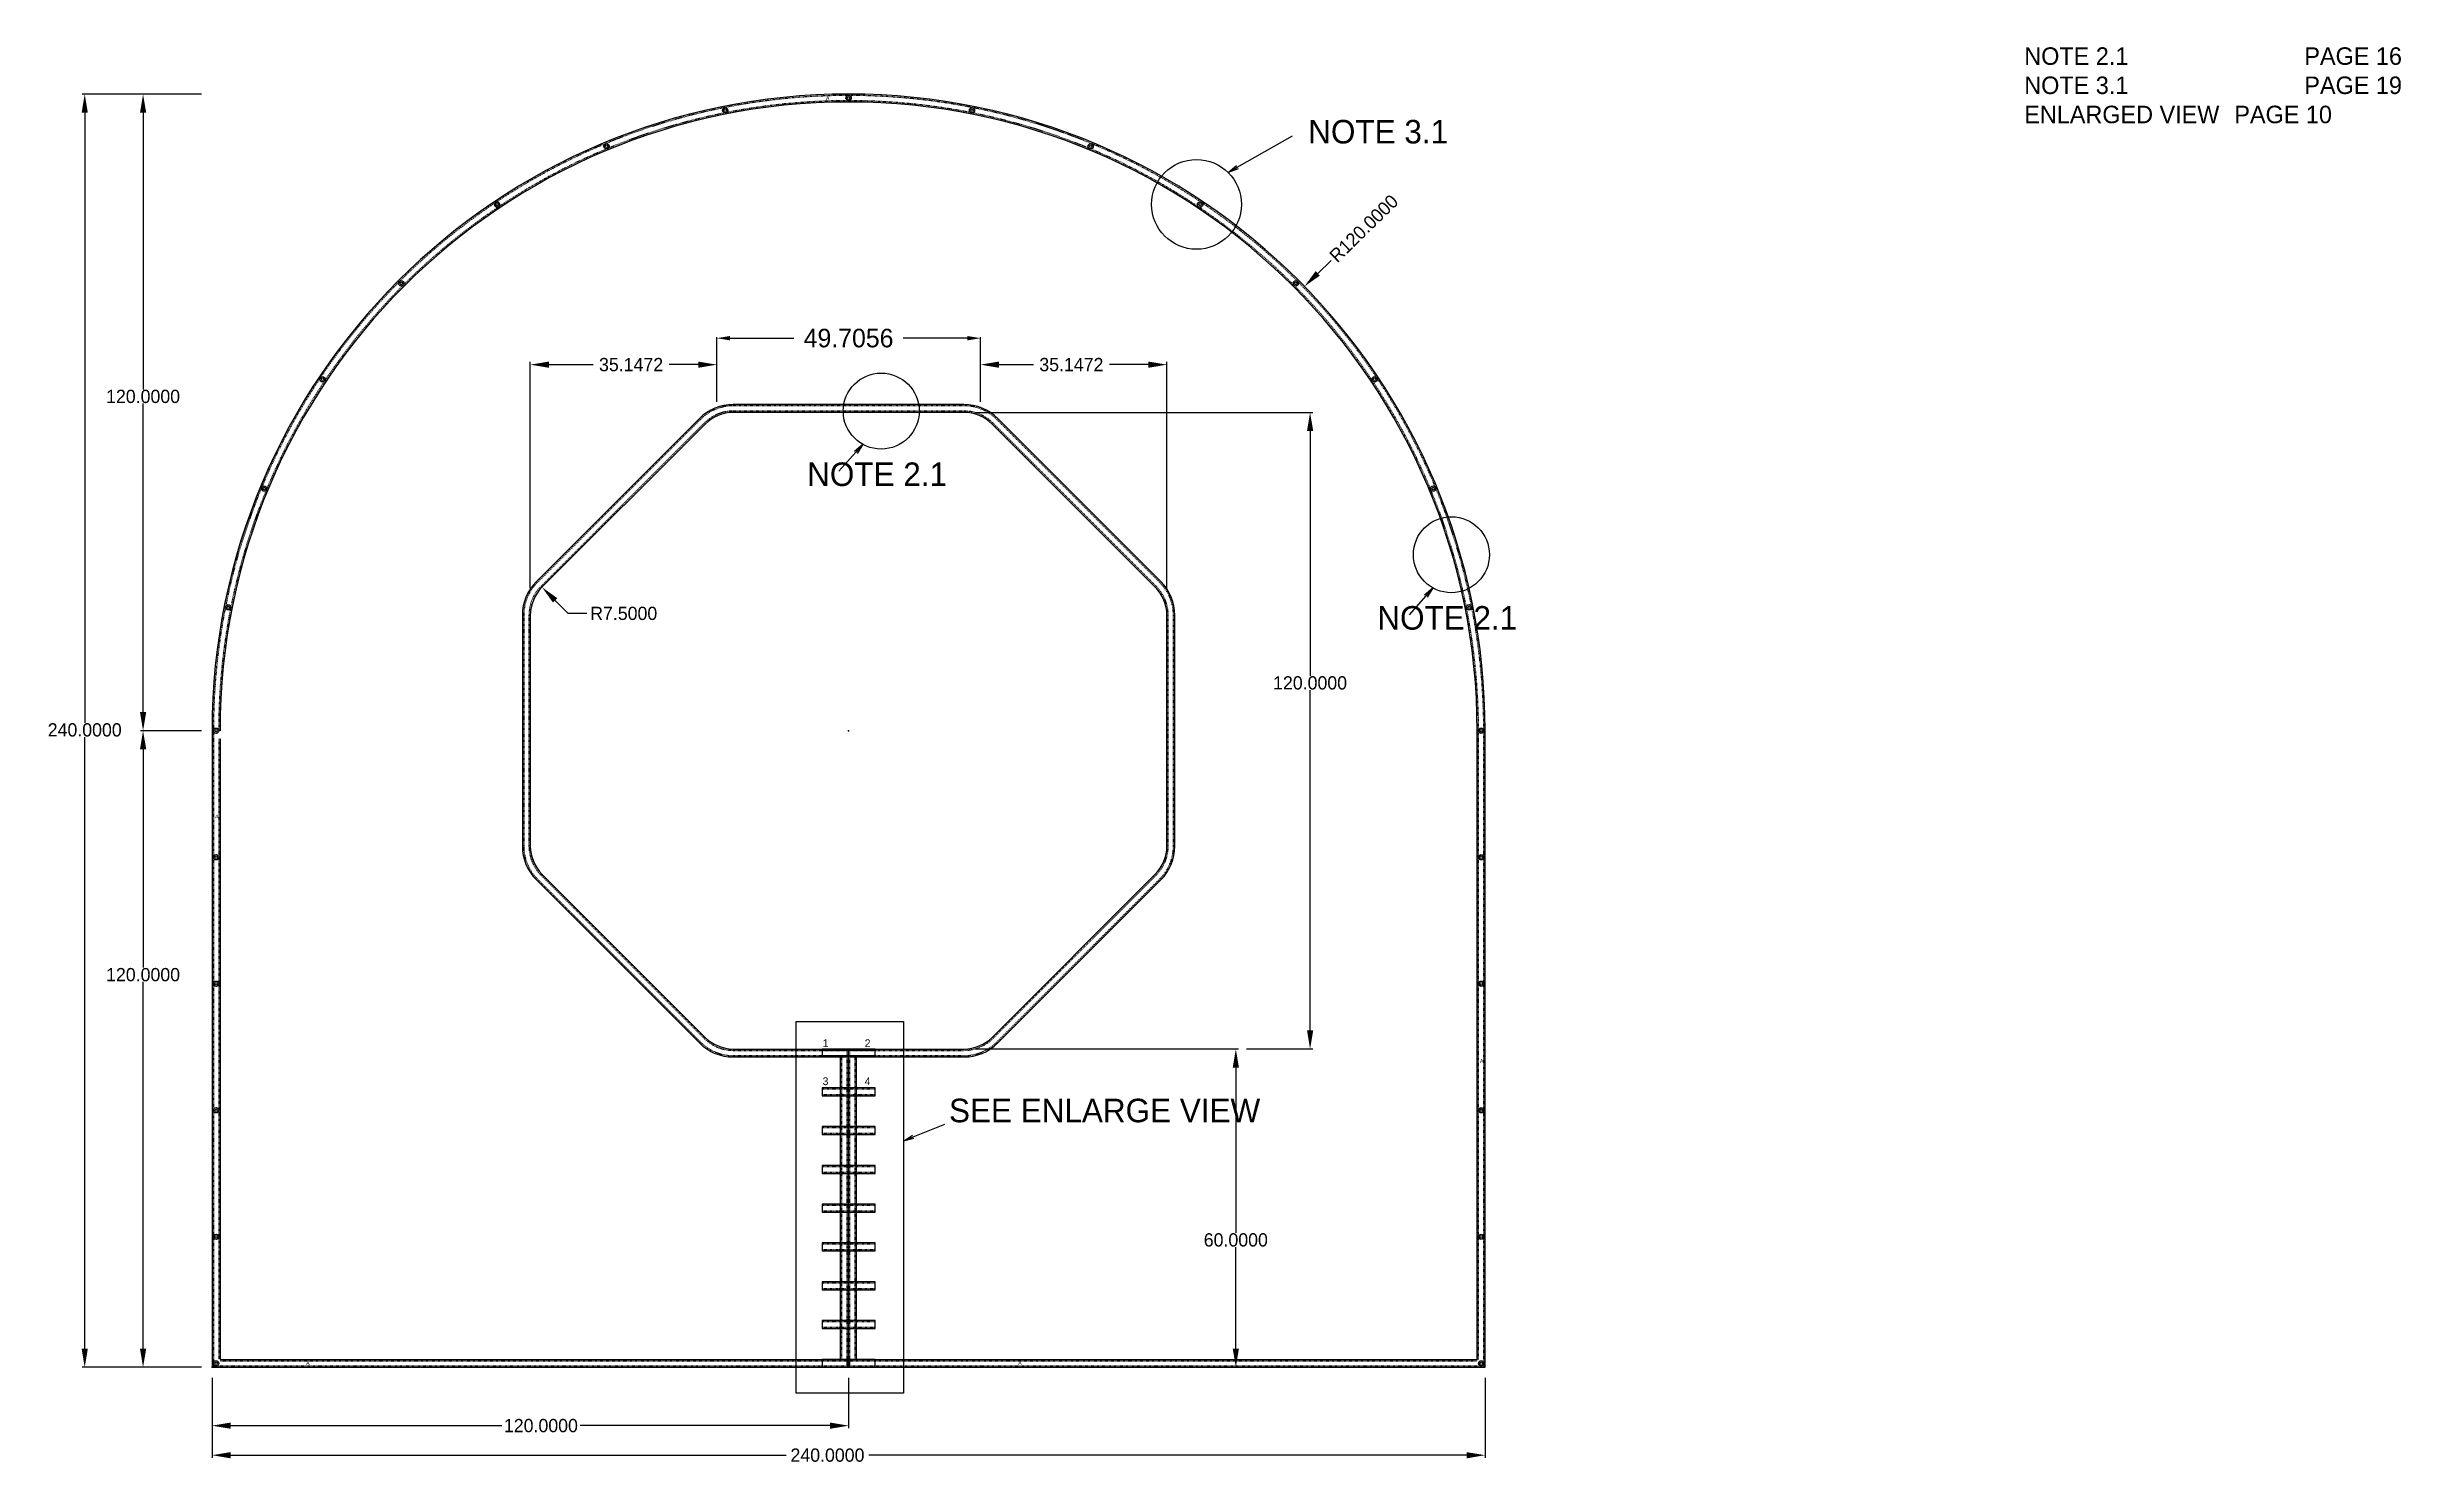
# Model space of a CAD drawing. Header units: inches. Extents: x -1914 to 19746, y -1697 to -663.
# Drawn here: x 1486.4 to 1930.2, y -1508.2 to -1241.1 of the extents above; entities that cross this region are included whole.
import ezdxf

# ---------------------------------------------------------------- set-up
doc = ezdxf.new("R2010")
doc.units = ezdxf.units.IN
doc.header["$MEASUREMENT"] = 0
doc.linetypes.add('HIDDEN', pattern=[0.375, 0.25, -0.125])
for name, color, linetype in [('DIMENSION', 7, 'Continuous'), ('ENALRGE VIEW', 7, 'Continuous'), ('GROMMET', 7, 'Continuous'), ('STECH', 7, 'HIDDEN'), ('TEXT', 7, 'Continuous'), ('WEBB', 5, 'Continuous')]:
    doc.layers.add(name, color=color, linetype=linetype)
doc.dimstyles.get("Standard").update_dxf_attribs({"dimtxt": 3.5, "dimasz": 3.5, "dimexe": 0.18, "dimexo": 0.0625, "dimgap": 0.09, "dimtad": 0, "dimtih": 1, "dimtoh": 1, "dimdec": 4, "dimzin": 0, "dimdsep": 46, "dimtxsty": 'Standard', "dimcen": 0.09, "dimadec": 0, "dimazin": 0, "dimtfac": 1, "dimtdec": 4, "dimtofl": 0, "dimtmove": 0, "dimatfit": 3, "dimfxl": 0, "dimtolj": 1, "dimtzin": 0, "dimarcsym": 0})

msp = doc.modelspace()

# ---------------------------------------------------------------- texts
at = {"layer": 'TEXT'}
for s, height, p in [('A', 0.72228, (1633.23098, -1251.14772)), ('NOTE 3.1', 4.4353, (1724.16083, -1259.30536)), ('NOTE 2.1', 4.4353, (1629.69841, -1323.87424)), ('NOTE 2.1', 4.4353, (1737.18627, -1350.94951)), ('A', 0.72228, (1518.08818, -1386.54498)), ('1', 1.45767, (1632.62406, -1429.63102)), ('2', 1.45767, (1640.55168, -1429.63102)), ('A', 0.72228, (1756.53405, -1432.62734)), ('3', 1.45767, (1632.62406, -1436.8133)), ('4', 1.45767, (1640.55168, -1436.8133)), ('SEE ENLARGE VIEW ', 4.4353, (1656.44336, -1443.8106)), ('A', 0.72228, (1535.24287, -1489.57316)), ('A', 0.72228, (1669.47304, -1489.54939))]:
    msp.add_text(s, height=height, dxfattribs=at).set_placement(p)
at = {"layer": 'TEXT', "insert": (1859.14953, -1241.18691), "char_height": 3.3, "width": 210.3834797, "attachment_point": 1}
msp.add_mtext('NOTE 2.1^I^I^IPAGE 16\\PNOTE 3.1^I^I^IPAGE 19\\PENLARGED VIEW ^IPAGE 10', dxfattribs=at)

# ---------------------------------------------------------------- blocks, each defined once
blk = doc.blocks.new('*D6')
at = {"layer": 'DEFPOINTS', "color": 0}
for p in [(1493.51, -1250), (1517.51, -1250), (1517.51, -1490)]:
    blk.add_point(p, dxfattribs=at)
at = {"layer": 'DIMENSION', "color": 0, "lineweight": -2}
for p, q in [((1515.51, -1250), (1493.01, -1250)), ((1493.51, -1253.5), (1493.51, -1368.52)), ((1493.51, -1486.5), (1493.51, -1371.2)), ((1515.51, -1490), (1493.01, -1490))]:
    blk.add_line(p, q, dxfattribs=at)
at = {"layer": 'DIMENSION', "color": 0}
for points in [[(1492.93, -1253.5), (1494.1, -1253.5), (1493.51, -1250)], [(1492.93, -1486.5), (1494.1, -1486.5), (1493.51, -1490)]]:
    blk.add_solid(points, dxfattribs=at)
at = {"layer": 'DIMENSION', "color": 0, "insert": (1493.51, -1369.86), "char_height": 2.5, "attachment_point": 5}
blk.add_mtext('\\A1;240.0000', dxfattribs=at)
blk = doc.blocks.new('*D8')
at = {"layer": 'DEFPOINTS', "color": 0}
for p in [(1504.51, -1370), (1517.51, -1370), (1517.51, -1490)]:
    blk.add_point(p, dxfattribs=at)
at = {"layer": 'DIMENSION', "color": 0, "lineweight": -2}
for p, q in [((1515.51, -1370), (1504.01, -1370)), ((1504.51, -1373.5), (1504.51, -1414.66)), ((1504.51, -1486.5), (1504.51, -1417.34)), ((1515.51, -1490), (1504.01, -1490))]:
    blk.add_line(p, q, dxfattribs=at)
at = {"layer": 'DIMENSION', "color": 0}
for points in [[(1503.93, -1373.5), (1505.1, -1373.5), (1504.51, -1370)], [(1503.93, -1486.5), (1505.1, -1486.5), (1504.51, -1490)]]:
    blk.add_solid(points, dxfattribs=at)
at = {"layer": 'DIMENSION', "color": 0, "insert": (1504.51, -1416), "char_height": 2.5, "attachment_point": 5}
blk.add_mtext('\\A1;120.0000', dxfattribs=at)
blk = doc.blocks.new('*D9')
at = {"layer": 'DEFPOINTS', "color": 0}
for p in [(1659.26, -1310), (1724.51, -1310), (1710.51, -1430)]:
    blk.add_point(p, dxfattribs=at)
at = {"layer": 'DIMENSION', "color": 0, "lineweight": -2}
for p, q in [((1661.26, -1310), (1725.01, -1310)), ((1724.51, -1313.5), (1724.51, -1359.66)), ((1724.51, -1426.5), (1724.51, -1362.34)), ((1712.51, -1430), (1725.01, -1430))]:
    blk.add_line(p, q, dxfattribs=at)
at = {"layer": 'DIMENSION', "color": 0}
for points in [[(1723.93, -1313.5), (1725.1, -1313.5), (1724.51, -1310)], [(1723.93, -1426.5), (1725.1, -1426.5), (1724.51, -1430)]]:
    blk.add_solid(points, dxfattribs=at)
at = {"layer": 'DIMENSION', "color": 0, "insert": (1724.51, -1361), "char_height": 2.5, "attachment_point": 5}
blk.add_mtext('\\A1;120.0000', dxfattribs=at)
blk = doc.blocks.new('*D10')
at = {"layer": 'DEFPOINTS', "color": 0}
for p in [(1517.51, -1490), (1757.51, -1490), (1757.51, -1506.57)]:
    blk.add_point(p, dxfattribs=at)
at = {"layer": 'DIMENSION', "color": 0, "lineweight": -2}
for p, q in [((1517.51, -1492), (1517.51, -1507.07)), ((1757.51, -1492), (1757.51, -1507.07)), ((1521.01, -1506.57), (1625.73, -1506.57)), ((1754.01, -1506.57), (1641.33, -1506.57))]:
    blk.add_line(p, q, dxfattribs=at)
at = {"layer": 'DIMENSION', "color": 0}
for points in [[(1521.01, -1505.99), (1521.01, -1507.16), (1517.51, -1506.57)], [(1754.01, -1505.99), (1754.01, -1507.16), (1757.51, -1506.57)]]:
    blk.add_solid(points, dxfattribs=at)
at = {"layer": 'DIMENSION', "color": 0, "insert": (1633.53, -1506.57), "char_height": 2.5, "attachment_point": 5}
blk.add_mtext('\\A1;240.0000', dxfattribs=at)
blk = doc.blocks.new('*D11')
at = {"layer": 'DEFPOINTS', "color": 0}
for p in [(1659.26, -1430), (1659.26, -1490), (1710.51, -1490)]:
    blk.add_point(p, dxfattribs=at)
at = {"layer": 'DIMENSION', "color": 0, "lineweight": -2}
for p, q in [((1661.26, -1430), (1711.01, -1430)), ((1710.51, -1433.5), (1710.51, -1464.66)), ((1710.51, -1486.5), (1710.51, -1467.34)), ((1661.26, -1490), (1711.01, -1490))]:
    blk.add_line(p, q, dxfattribs=at)
at = {"layer": 'DIMENSION', "color": 0}
for points in [[(1709.93, -1433.5), (1711.1, -1433.5), (1710.51, -1430)], [(1709.93, -1486.5), (1711.1, -1486.5), (1710.51, -1490)]]:
    blk.add_solid(points, dxfattribs=at)
at = {"layer": 'DIMENSION', "color": 0, "insert": (1710.51, -1466), "char_height": 2.5, "attachment_point": 5}
blk.add_mtext('\\A1;60.0000', dxfattribs=at)
blk = doc.blocks.new('*D12')
at = {"layer": 'DEFPOINTS', "color": 0}
for p in [(1517.51, -1490), (1637.51, -1490), (1637.51, -1501)]:
    blk.add_point(p, dxfattribs=at)
at = {"layer": 'DIMENSION', "color": 0, "lineweight": -2}
for p, q in [((1517.51, -1492), (1517.51, -1501.5)), ((1637.51, -1492), (1637.51, -1501.5)), ((1521.01, -1501), (1572.13, -1501)), ((1634.01, -1501), (1586.89, -1501))]:
    blk.add_line(p, q, dxfattribs=at)
at = {"layer": 'DIMENSION', "color": 0}
for points in [[(1521.01, -1500.42), (1521.01, -1501.59), (1517.51, -1501)], [(1634.01, -1500.42), (1634.01, -1501.59), (1637.51, -1501)]]:
    blk.add_solid(points, dxfattribs=at)
at = {"layer": 'DIMENSION', "color": 0, "insert": (1579.51, -1501), "char_height": 2.5, "attachment_point": 5}
blk.add_mtext('\\A1;120.0000', dxfattribs=at)
blk = doc.blocks.new('*D15')
at = {"layer": 'DEFPOINTS', "color": 0}
for p in [(1517.51, -1250), (1504.51, -1370), (1517.51, -1370)]:
    blk.add_point(p, dxfattribs=at)
at = {"layer": 'DIMENSION', "color": 0, "lineweight": -2}
for p, q in [((1515.51, -1250), (1504.01, -1250)), ((1504.51, -1253.5), (1504.51, -1305.66)), ((1504.51, -1366.5), (1504.51, -1308.34)), ((1515.51, -1370), (1504.01, -1370))]:
    blk.add_line(p, q, dxfattribs=at)
at = {"layer": 'DIMENSION', "color": 0}
for points in [[(1503.93, -1253.5), (1505.1, -1253.5), (1504.51, -1250)], [(1503.93, -1366.5), (1505.1, -1366.5), (1504.51, -1370)]]:
    blk.add_solid(points, dxfattribs=at)
at = {"layer": 'DIMENSION', "color": 0, "insert": (1504.51, -1307), "char_height": 2.5, "attachment_point": 5}
blk.add_mtext('\\A1;120.0000', dxfattribs=at)
blk = doc.blocks.new('*D16')
at = {"layer": 'DEFPOINTS', "color": 0}
for p in [(1697.51, -1301), (1662.37, -1310), (1697.51, -1345.15)]:
    blk.add_point(p, dxfattribs=at)
at = {"layer": 'DIMENSION', "color": 0, "lineweight": -2}
for p, q in [((1662.37, -1308), (1662.37, -1300.5)), ((1665.87, -1301), (1672.34, -1301)), ((1694.01, -1301), (1686.69, -1301)), ((1697.51, -1343.15), (1697.51, -1300.5))]:
    blk.add_line(p, q, dxfattribs=at)
at = {"layer": 'DIMENSION', "color": 0}
for points in [[(1665.87, -1300.42), (1665.87, -1301.59), (1662.37, -1301)], [(1694.01, -1300.42), (1694.01, -1301.59), (1697.51, -1301)]]:
    blk.add_solid(points, dxfattribs=at)
at = {"layer": 'DIMENSION', "color": 0, "insert": (1679.51, -1301), "char_height": 2.5, "attachment_point": 5}
blk.add_mtext('\\A1;35.1472', dxfattribs=at)
blk = doc.blocks.new('*D20')
at = {"layer": 'DEFPOINTS', "color": 0}
for p in [(1612.66, -1301), (1612.66, -1310), (1577.51, -1345.15)]:
    blk.add_point(p, dxfattribs=at)
at = {"layer": 'DIMENSION', "color": 0, "lineweight": -2}
for p, q in [((1577.51, -1343.15), (1577.51, -1300.5)), ((1581.01, -1301), (1589.34, -1301)), ((1609.16, -1301), (1603.69, -1301)), ((1612.66, -1308), (1612.66, -1300.5))]:
    blk.add_line(p, q, dxfattribs=at)
at = {"layer": 'DIMENSION', "color": 0}
for points in [[(1581.01, -1300.42), (1581.01, -1301.59), (1577.51, -1301)], [(1609.16, -1300.42), (1609.16, -1301.59), (1612.66, -1301)]]:
    blk.add_solid(points, dxfattribs=at)
at = {"layer": 'DIMENSION', "color": 0, "insert": (1596.51, -1301), "char_height": 2.5, "attachment_point": 5}
blk.add_mtext('\\A1;35.1472', dxfattribs=at)
blk = doc.blocks.new('*D23')
at = {"layer": 'DEFPOINTS', "color": 0}
for p in [(1723.45, -1286.25), (1637.51, -1370)]:
    blk.add_point(p, dxfattribs=at)
at = {"layer": 'TEXT', "color": 0, "lineweight": -2}
for p, q in [((1728.46, -1281.36), (1725.95, -1283.8)), ((1637.42, -1370), (1637.6, -1370)), ((1637.51, -1370.09), (1637.51, -1369.91))]:
    blk.add_line(p, q, dxfattribs=at)
at = {"layer": 'TEXT', "color": 0}
blk.add_solid([(1725.55, -1283.38), (1726.36, -1284.22), (1723.45, -1286.25)], dxfattribs=at)
at = {"layer": 'TEXT', "color": 0, "insert": (1734.64, -1275.33), "char_height": 2.5, "attachment_point": 5, "rotation": 44.2658}
blk.add_mtext('\\A1;R120.0000', dxfattribs=at)
blk = doc.blocks.new('_OPEN')
at = {"color": 0, "linetype": 'ByBlock'}
for p, q in [((-1, 0.17), (0, 0)), ((0, 0), (-1, -0.17)), ((0, 0), (-1, 0))]:
    blk.add_line(p, q, dxfattribs=at)
blk = doc.blocks.new('*D118')
at = {"layer": 'DEFPOINTS', "color": 0}
for p in [(1579.71, -1342.95), (1585.01, -1348.26)]:
    blk.add_point(p, dxfattribs=at)
at = {"layer": 'TEXT', "color": 0, "lineweight": -2}
for p, q in [((1584.66, -1347.9), (1582.18, -1345.43)), ((1588.16, -1347.9), (1584.66, -1347.9))]:
    blk.add_line(p, q, dxfattribs=at)
at = {"layer": 'TEXT', "color": 0}
blk.add_solid([(1582.6, -1345.02), (1581.77, -1345.84), (1579.71, -1342.95)], dxfattribs=at)
at = {"layer": 'TEXT', "color": 0, "insert": (1595.12, -1347.9), "char_height": 2.5, "attachment_point": 5}
blk.add_mtext('\\A1;R7.5000', dxfattribs=at)
blk = doc.blocks.new('*D119')
at = {"layer": 'DEFPOINTS', "color": 0}
for p in [(1612.66, -1296.01), (1612.66, -1301), (1662.37, -1301)]:
    blk.add_point(p, dxfattribs=at)
at = {"layer": 'TEXT', "color": 0, "lineweight": -2}
for p, q in [((1612.66, -1300.94), (1612.66, -1295.83)), ((1615.16, -1296.01), (1627.21, -1296.01)), ((1659.87, -1296.01), (1647.81, -1296.01)), ((1662.37, -1300.94), (1662.37, -1295.83))]:
    blk.add_line(p, q, dxfattribs=at)
at = {"layer": 'TEXT', "color": 0}
for points in [[(1615.16, -1295.6), (1615.16, -1296.43), (1612.66, -1296.01)], [(1659.87, -1295.6), (1659.87, -1296.43), (1662.37, -1296.01)]]:
    blk.add_solid(points, dxfattribs=at)
at = {"layer": 'TEXT', "color": 0, "insert": (1637.51, -1296.01), "char_height": 3.5, "attachment_point": 5}
blk.add_mtext('\\A1;49.7056', dxfattribs=at)

# ---------------------------------------------------------------- dimensions: what is measured, and where the dimension line sits
at = {"layer": 'DIMENSION'}
for base, p1, p2, picture, middle in [((1493.51282, -1250.00366), (1517.51282, -1490.00366), (1517.51282, -1250.00366), '*D6', (1493.51282, -1369.85766)), ((1504.51282, -1370.00366), (1517.51282, -1250.00366), (1517.51282, -1370.00366), '*D15', (1504.51282, -1307.00366)), ((1724.51282, -1310.00366), (1710.51282, -1430.00366), (1659.25903, -1310.00366), '*D9', (1724.51282, -1361.00366)), ((1504.51282, -1370.00366), (1517.51282, -1490.00366), (1517.51282, -1370.00366), '*D8', (1504.51282, -1416.00366)), ((1710.51282, -1490.00366), (1659.25903, -1430.00366), (1659.25903, -1490.00366), '*D11', (1710.51282, -1466.00366))]:
    dim = msp.add_linear_dim(base=base, p1=p1, p2=p2, angle=90, dimstyle='Standard', override={"dimscale": 1, "dimtxt": 2.5, "dimexe": 0.5, "dimexo": 2, "dimtoh": 0, "dimdle": 2}, dxfattribs=at)
    dim.commit()
    dim.dimension.update_dxf_attribs({"geometry": picture, "text_midpoint": middle, "dimtype": 160})
for base, p1, p2, picture, middle in [((1612.66, -1301.00366), (1577.51282, -1345.15085), (1612.66, -1310.00366), '*D20', (1596.51282, -1301.00366)), ((1697.51282, -1301.00366), (1662.36563, -1310.00366), (1697.51282, -1345.15085), '*D16', (1679.51282, -1301.00366)), ((1757.51282, -1506.57251), (1517.51282, -1490.00366), (1757.51282, -1490.00366), '*D10', (1633.52708, -1506.57251)), ((1637.51282, -1501.00366), (1517.51282, -1490.00366), (1637.51282, -1490.00366), '*D12', (1579.51282, -1501.00366))]:
    dim = msp.add_linear_dim(base=base, p1=p1, p2=p2, dimstyle='Standard', override={"dimscale": 1, "dimtxt": 2.5, "dimexe": 0.5, "dimexo": 2, "dimtoh": 0, "dimdle": 2}, dxfattribs=at)
    dim.commit()
    dim.dimension.update_dxf_attribs({"geometry": picture, "text_midpoint": middle, "dimtype": 160})
at = {"layer": 'TEXT'}
dim = msp.add_radius_dim(center=(1637.51282, -1370.00366), mpoint=(1723.44593, -1286.24508), dimstyle='Standard', override={"dimscale": 1, "dimtxt": 2.5, "dimexe": 0.5, "dimexo": 2, "dimtoh": 0, "dimdle": 2}, dxfattribs=at)
dim.commit()
dim.dimension.update_dxf_attribs({"geometry": '*D23', "text_midpoint": (1734.63991, -1275.33436)})
dim = msp.add_linear_dim(base=(1612.66, -1296.01236), p1=(1662.36563, -1301.00366), p2=(1612.66, -1301.00366), dimstyle='Standard', override={"dimasz": 2.5}, dxfattribs=at)
dim.commit()
dim.dimension.update_dxf_attribs({"geometry": '*D119', "text_midpoint": (1637.51282, -1296.01236)})
dim = msp.add_radius_dim(center=(1585.01282, -1348.25745), mpoint=(1579.70952, -1342.95415), dimstyle='Standard', override={"dimtxt": 2.5, "dimtmove": 1}, dxfattribs=at)
dim.commit()
dim.dimension.update_dxf_attribs({"geometry": '*D118', "text_midpoint": (1584.65926, -1347.9039), "dimtype": 164})

# ---------------------------------------------------------------- linework, layer by layer
at = {"layer": 'DIMENSION'}
msp.add_point((1517.51282, -1490.00366), dxfattribs=at)
at = {"layer": 'ENALRGE VIEW'}
msp.add_lwpolyline([(1627.63059, -1424.80625), (1647.86128, -1424.80625), (1647.86128, -1494.84488), (1627.63059, -1494.84488)], close=True, dxfattribs=at)
at = {"layer": 'GROMMET'}
for centre, radius in [((1637.51282, -1250.75366), 0.5), ((1637.51282, -1250.75366), 0.25), ((1614.2483, -1253.04502), 0.5), ((1614.2483, -1253.04502), 0.25), ((1660.77734, -1253.04502), 0.5), ((1660.77734, -1253.04502), 0.25), ((1591.87782, -1259.83103), 0.5), ((1591.87782, -1259.83103), 0.25), ((1683.14782, -1259.83103), 0.5), ((1683.14782, -1259.83103), 0.25), ((1571.26107, -1270.85091), 0.5), ((1571.26107, -1270.85091), 0.25), ((1703.76457, -1270.85091), 0.5), ((1703.76457, -1270.85091), 0.25), ((1553.19033, -1285.68118), 0.5), ((1553.19033, -1285.68118), 0.25), ((1721.8353, -1285.68118), 0.5), ((1721.8353, -1285.68118), 0.25), ((1538.36007, -1303.75191), 0.5), ((1538.36007, -1303.75191), 0.25), ((1736.66557, -1303.75191), 0.5), ((1736.66557, -1303.75191), 0.25), ((1527.34018, -1324.36867), 0.5), ((1527.34018, -1324.36867), 0.25), ((1747.68545, -1324.36867), 0.5), ((1747.68545, -1324.36867), 0.25), ((1520.55417, -1346.73914), 0.5), ((1520.55417, -1346.73914), 0.25), ((1754.47146, -1346.73914), 0.5), ((1754.47146, -1346.73914), 0.25), ((1518.26282, -1370.00366), 0.5), ((1518.26282, -1370.00366), 0.25), ((1518.26282, -1370.00366), 0.25), ((1756.76282, -1370.00366), 0.5), ((1756.76282, -1370.00366), 0.25), ((1518.26282, -1393.85366), 0.5), ((1518.26282, -1393.85366), 0.25), ((1756.76282, -1393.85366), 0.5), ((1756.76282, -1393.85366), 0.25), ((1518.26282, -1417.70366), 0.5), ((1518.26282, -1417.70366), 0.25), ((1756.76282, -1417.70366), 0.5), ((1756.76282, -1417.70366), 0.25), ((1518.26282, -1441.55366), 0.5), ((1518.26282, -1441.55366), 0.25), ((1756.76282, -1441.55366), 0.5), ((1756.76282, -1441.55366), 0.25), ((1518.26282, -1465.40366), 0.5), ((1518.26282, -1465.40366), 0.25), ((1756.76282, -1465.40366), 0.5), ((1756.76282, -1465.40366), 0.25), ((1518.26282, -1489.25366), 0.5), ((1518.26282, -1489.25366), 0.25), ((1756.76282, -1489.25366), 0.5), ((1756.76282, -1489.25366), 0.25)]:
    msp.add_circle(centre, radius, dxfattribs=at)
at = {"layer": 'STECH', "ltscale": 0.015}
for p, q in [((1659.25903, -1308.75366), (1615.7666, -1308.75366)), ((1609.57942, -1311.31648), (1578.82563, -1342.07027)), ((1610.28653, -1312.02359), (1579.53274, -1342.77738)), ((1659.25903, -1309.75366), (1615.7666, -1309.75366)), ((1695.49289, -1342.77738), (1664.73911, -1312.02359)), ((1696.2, -1342.07027), (1665.44621, -1311.31648)), ((1576.26282, -1348.25745), (1576.26282, -1391.74988)), ((1577.26282, -1348.25745), (1577.26282, -1391.74988)), ((1697.76282, -1391.74988), (1697.76282, -1348.25745)), ((1698.76282, -1391.74988), (1698.76282, -1348.25745)), ((1517.76282, -1370.00366), (1517.76282, -1490.00366)), ((1756.26282, -1488.50366), (1756.26282, -1370.00366)), ((1757.26282, -1490.00366), (1757.26282, -1370.00366)), ((1518.76282, -1371.50366), (1518.76282, -1488.50366)), ((1579.53274, -1397.22995), (1610.28653, -1427.98374)), ((1664.73911, -1427.98374), (1695.49289, -1397.22995)), ((1578.82563, -1397.93706), (1609.57942, -1428.69085)), ((1665.44621, -1428.69085), (1696.2, -1397.93706)), ((1615.7666, -1430.25366), (1659.25903, -1430.25366)), ((1615.7666, -1431.25366), (1659.25903, -1431.25366)), ((1637.51282, -1430.25366), (1632.51282, -1430.25366)), ((1632.51282, -1431.25366), (1637.51282, -1431.25366)), ((1636.26282, -1488.50366), (1636.26282, -1431.50366)), ((1637.26282, -1490.00366), (1637.26282, -1430.00366)), ((1642.51282, -1430.25366), (1637.51282, -1430.25366)), ((1637.51282, -1431.25366), (1642.51282, -1431.25366)), ((1637.76282, -1490.00366), (1637.76282, -1430.00366)), ((1638.76282, -1488.50366), (1638.76282, -1431.50366)), ((1637.51282, -1437.56616), (1632.51282, -1437.56616)), ((1642.51282, -1437.56616), (1637.51282, -1437.56616)), ((1632.51282, -1438.56616), (1637.51282, -1438.56616)), ((1637.51282, -1438.56616), (1642.51282, -1438.56616)), ((1637.51282, -1444.87866), (1632.51282, -1444.87866)), ((1632.51282, -1445.87866), (1637.51282, -1445.87866)), ((1642.51282, -1444.87866), (1637.51282, -1444.87866)), ((1637.51282, -1445.87866), (1642.51282, -1445.87866)), ((1637.51282, -1452.19116), (1632.51282, -1452.19116)), ((1632.51282, -1453.19116), (1637.51282, -1453.19116)), ((1642.51282, -1452.19116), (1637.51282, -1452.19116)), ((1637.51282, -1453.19116), (1642.51282, -1453.19116)), ((1637.51282, -1459.50366), (1632.51282, -1459.50366)), ((1642.51282, -1459.50366), (1637.51282, -1459.50366)), ((1632.51282, -1460.50366), (1637.51282, -1460.50366)), ((1637.51282, -1460.50366), (1642.51282, -1460.50366)), ((1637.51282, -1466.81616), (1632.51282, -1466.81616)), ((1632.51282, -1467.81616), (1637.51282, -1467.81616)), ((1642.51282, -1466.81616), (1637.51282, -1466.81616)), ((1637.51282, -1467.81616), (1642.51282, -1467.81616)), ((1637.51282, -1474.12866), (1632.51282, -1474.12866)), ((1632.51282, -1475.12866), (1637.51282, -1475.12866)), ((1642.51282, -1474.12866), (1637.51282, -1474.12866)), ((1637.51282, -1475.12866), (1642.51282, -1475.12866)), ((1637.51282, -1481.44116), (1632.51282, -1481.44116)), ((1642.51282, -1481.44116), (1637.51282, -1481.44116)), ((1632.51282, -1482.44116), (1637.51282, -1482.44116)), ((1637.51282, -1482.44116), (1642.51282, -1482.44116)), ((1517.51282, -1489.75366), (1757.51282, -1489.75366)), ((1519.01282, -1488.75366), (1756.01282, -1488.75366)), ((1637.51282, -1488.75366), (1632.51282, -1488.75366)), ((1632.51282, -1489.75366), (1637.51282, -1489.75366)), ((1642.51282, -1488.75366), (1637.51282, -1488.75366)), ((1637.51282, -1489.75366), (1642.51282, -1489.75366))]:
    msp.add_line(p, q, dxfattribs=at)
for centre, radius, start, end in [((1637.51282, -1370.00366), 119.75, 0, 180), ((1637.51282, -1370.00366), 118.75, 0, 180), ((1615.7666, -1317.50366), 8.75, 90, 135), ((1659.25903, -1317.50366), 8.75, 45, 90), ((1615.7666, -1317.50366), 7.75, 90, 135), ((1659.25903, -1317.50366), 7.75, 45, 90), ((1585.01282, -1348.25745), 8.75, 135, 180), ((1585.01282, -1348.25745), 7.75, 135, 180), ((1690.01282, -1348.25745), 7.75, 0, 45), ((1690.01282, -1348.25745), 8.75, 0, 45), ((1585.01282, -1391.74988), 8.75, 180, 225), ((1585.01282, -1391.74988), 7.75, 180, 225), ((1690.01282, -1391.74988), 7.75, 315, 0), ((1690.01282, -1391.74988), 8.75, 315, 0), ((1615.7666, -1422.50366), 8.75, 225, 270), ((1615.7666, -1422.50366), 7.75, 225, 270), ((1659.25903, -1422.50366), 7.75, 270, 315), ((1659.25903, -1422.50366), 8.75, 270, 315)]:
    msp.add_arc(centre, radius, start, end, dxfattribs=at)
at = {"layer": 'TEXT'}
for p, q in [((1710.7965, -1263.7833), (1721.18486, -1257.83797)), ((1638.86673, -1317.51701), (1635.69267, -1321.09738)), ((1746.35459, -1344.59228), (1743.18053, -1348.17265)), ((1649.68967, -1446.56377), (1655.63762, -1444.15643))]:
    msp.add_line(p, q, dxfattribs=at)
for centre, radius in [((1703.0947, -1270.78366), 8.46228), ((1643.66179, -1309.75366), 7.16168), ((1751.14965, -1336.82893), 7.16168)]:
    msp.add_circle(centre, radius, dxfattribs=at)
at = {"layer": 'WEBB'}
for p, q in [((1659.25903, -1308.50366), (1615.7666, -1308.50366)), ((1609.40264, -1311.1397), (1578.64886, -1341.89349)), ((1610.4633, -1312.20036), (1579.70952, -1342.95415)), ((1659.25903, -1310.00366), (1615.7666, -1310.00366)), ((1695.31612, -1342.95415), (1664.56233, -1312.20036)), ((1696.37678, -1341.89349), (1665.62299, -1311.1397)), ((1576.01282, -1348.25745), (1576.01282, -1391.74988)), ((1577.51282, -1348.25745), (1577.51282, -1391.74988)), ((1697.51282, -1391.74988), (1697.51282, -1348.25745)), ((1699.01282, -1391.74988), (1699.01282, -1348.25745)), ((1517.51282, -1370.00366), (1517.51282, -1490.00366)), ((1756.01282, -1488.50366), (1756.01282, -1370.00366)), ((1757.51282, -1490.00366), (1757.51282, -1370.00366)), ((1519.01282, -1371.50366), (1519.01282, -1488.50366)), ((1579.70952, -1397.05318), (1610.4633, -1427.80697)), ((1664.56233, -1427.80697), (1695.31612, -1397.05318)), ((1578.64886, -1398.11384), (1609.40264, -1428.86763)), ((1665.62299, -1428.86763), (1696.37678, -1398.11384)), ((1615.7666, -1430.00366), (1659.25903, -1430.00366)), ((1615.7666, -1431.50366), (1659.25903, -1431.50366)), ((1632.51282, -1430.00366), (1632.51282, -1431.50366)), ((1637.51282, -1430.00366), (1632.51282, -1430.00366)), ((1632.51282, -1431.50366), (1637.51282, -1431.50366)), ((1636.01282, -1488.50366), (1636.01282, -1431.50366)), ((1637.51282, -1490.00366), (1637.51282, -1430.00366)), ((1637.51282, -1430.00366), (1642.51282, -1430.00366)), ((1642.51282, -1430.00366), (1637.51282, -1430.00366)), ((1637.51282, -1431.50366), (1642.51282, -1431.50366)), ((1639.01282, -1488.50366), (1639.01282, -1431.50366)), ((1642.51282, -1431.50366), (1642.51282, -1430.00366)), ((1632.51282, -1437.31616), (1632.51282, -1438.81616)), ((1637.51282, -1437.31616), (1632.51282, -1437.31616)), ((1642.51282, -1437.31616), (1637.51282, -1437.31616)), ((1642.51282, -1438.81616), (1642.51282, -1437.31616)), ((1632.51282, -1438.81616), (1637.51282, -1438.81616)), ((1637.51282, -1438.81616), (1637.51282, -1439.27253)), ((1637.51282, -1438.81616), (1642.51282, -1438.81616)), ((1632.51282, -1444.62866), (1632.51282, -1446.12866)), ((1637.51282, -1444.62866), (1632.51282, -1444.62866)), ((1632.51282, -1446.12866), (1637.51282, -1446.12866)), ((1642.51282, -1444.62866), (1637.51282, -1444.62866)), ((1637.51282, -1446.12866), (1637.51282, -1446.24175)), ((1637.51282, -1446.12866), (1642.51282, -1446.12866)), ((1642.51282, -1446.12866), (1642.51282, -1444.62866)), ((1632.51282, -1451.94116), (1632.51282, -1453.44116)), ((1637.51282, -1451.94116), (1632.51282, -1451.94116)), ((1632.51282, -1453.44116), (1637.51282, -1453.44116)), ((1642.51282, -1451.94116), (1637.51282, -1451.94116)), ((1637.51282, -1453.44116), (1637.51282, -1453.70028)), ((1637.51282, -1453.44116), (1642.51282, -1453.44116)), ((1642.51282, -1453.44116), (1642.51282, -1451.94116)), ((1632.51282, -1459.25366), (1632.51282, -1460.75366)), ((1637.51282, -1459.25366), (1632.51282, -1459.25366)), ((1637.51282, -1459.25366), (1637.51282, -1460.75366)), ((1642.51282, -1459.25366), (1637.51282, -1459.25366)), ((1642.51282, -1460.75366), (1642.51282, -1459.25366)), ((1632.51282, -1460.75366), (1637.51282, -1460.75366)), ((1637.51282, -1460.75366), (1637.51282, -1461.06739)), ((1637.51282, -1460.75366), (1642.51282, -1460.75366)), ((1632.51282, -1466.56616), (1632.51282, -1468.06616)), ((1637.51282, -1466.56616), (1632.51282, -1466.56616)), ((1632.51282, -1468.06616), (1637.51282, -1468.06616)), ((1642.51282, -1466.56616), (1637.51282, -1466.56616)), ((1637.51282, -1468.06616), (1637.51282, -1468.32377)), ((1637.51282, -1468.06616), (1642.51282, -1468.06616)), ((1642.51282, -1468.06616), (1642.51282, -1466.56616)), ((1632.51282, -1473.87866), (1632.51282, -1475.37866)), ((1637.51282, -1473.87866), (1632.51282, -1473.87866)), ((1632.51282, -1475.37866), (1637.51282, -1475.37866)), ((1642.51282, -1473.87866), (1637.51282, -1473.87866)), ((1637.51282, -1475.37866), (1642.51282, -1475.37866)), ((1642.51282, -1475.37866), (1642.51282, -1473.87866)), ((1632.51282, -1481.19116), (1632.51282, -1482.69116)), ((1637.51282, -1481.19116), (1632.51282, -1481.19116)), ((1642.51282, -1481.19116), (1637.51282, -1481.19116)), ((1642.51282, -1482.69116), (1642.51282, -1481.19116)), ((1632.51282, -1482.69116), (1637.51282, -1482.69116)), ((1637.51282, -1482.69116), (1642.51282, -1482.69116)), ((1517.51282, -1490.00366), (1757.51282, -1490.00366)), ((1519.01282, -1488.50366), (1756.01282, -1488.50366)), ((1632.51282, -1488.50366), (1632.51282, -1490.00366)), ((1637.51282, -1488.50366), (1632.51282, -1488.50366)), ((1632.51282, -1490.00366), (1637.51282, -1490.00366)), ((1642.51282, -1488.50366), (1637.51282, -1488.50366)), ((1637.51282, -1490.00366), (1642.51282, -1490.00366)), ((1642.51282, -1490.00366), (1642.51282, -1488.50366))]:
    msp.add_line(p, q, dxfattribs=at)
for centre, radius, start, end in [((1637.51282, -1370.00366), 120, 0, 180), ((1637.51282, -1370.00366), 118.5, 0, 180), ((1615.7666, -1317.50366), 9, 90, 135), ((1659.25903, -1317.50366), 9, 45, 90), ((1615.7666, -1317.50366), 7.5, 90, 135), ((1659.25903, -1317.50366), 7.5, 45, 90), ((1585.01282, -1348.25745), 9, 135, 180), ((1585.01282, -1348.25745), 7.5, 135, 180), ((1690.01282, -1348.25745), 7.5, 0, 45), ((1690.01282, -1348.25745), 9, 0, 45), ((1585.01282, -1391.74988), 9, 180, 225), ((1585.01282, -1391.74988), 7.5, 180, 225), ((1690.01282, -1391.74988), 7.5, 315, 0), ((1690.01282, -1391.74988), 9, 315, 0), ((1615.7666, -1422.50366), 7.5, 225, 270), ((1659.25903, -1422.50366), 7.5, 270, 315), ((1615.7666, -1422.50366), 9, 225, 270), ((1659.25903, -1422.50366), 9, 270, 315)]:
    msp.add_arc(centre, radius, start, end, dxfattribs=at)

# ---------------------------------------------------------------- block references
at = {"layer": 'TEXT', "yscale": 2, "zscale": 2}
for p, xscale, rotation in [((1709.0681, -1264.7896), 1.999999999999913, 210.2086803419953), ((1640.19059, -1316.01788), 1.999999999999901, 48.55269715706984), ((1747.67845, -1343.09315), 1.999999999999901, 48.55269715706984), ((1647.86088, -1447.37344), 2.00000000000013, 203.8805836125987)]:
    msp.add_blockref('_OPEN', p, dxfattribs=dict(at, xscale=xscale, rotation=rotation))

msp.set_redraw_order([(e.dxf.handle, doc.entitydb.next_handle()) for e in msp.query("TEXT MTEXT ATTDEF DIMENSION ARC_DIMENSION")])  # texts and dimensions are drawn at this point

doc.saveas('drawing.dxf')
